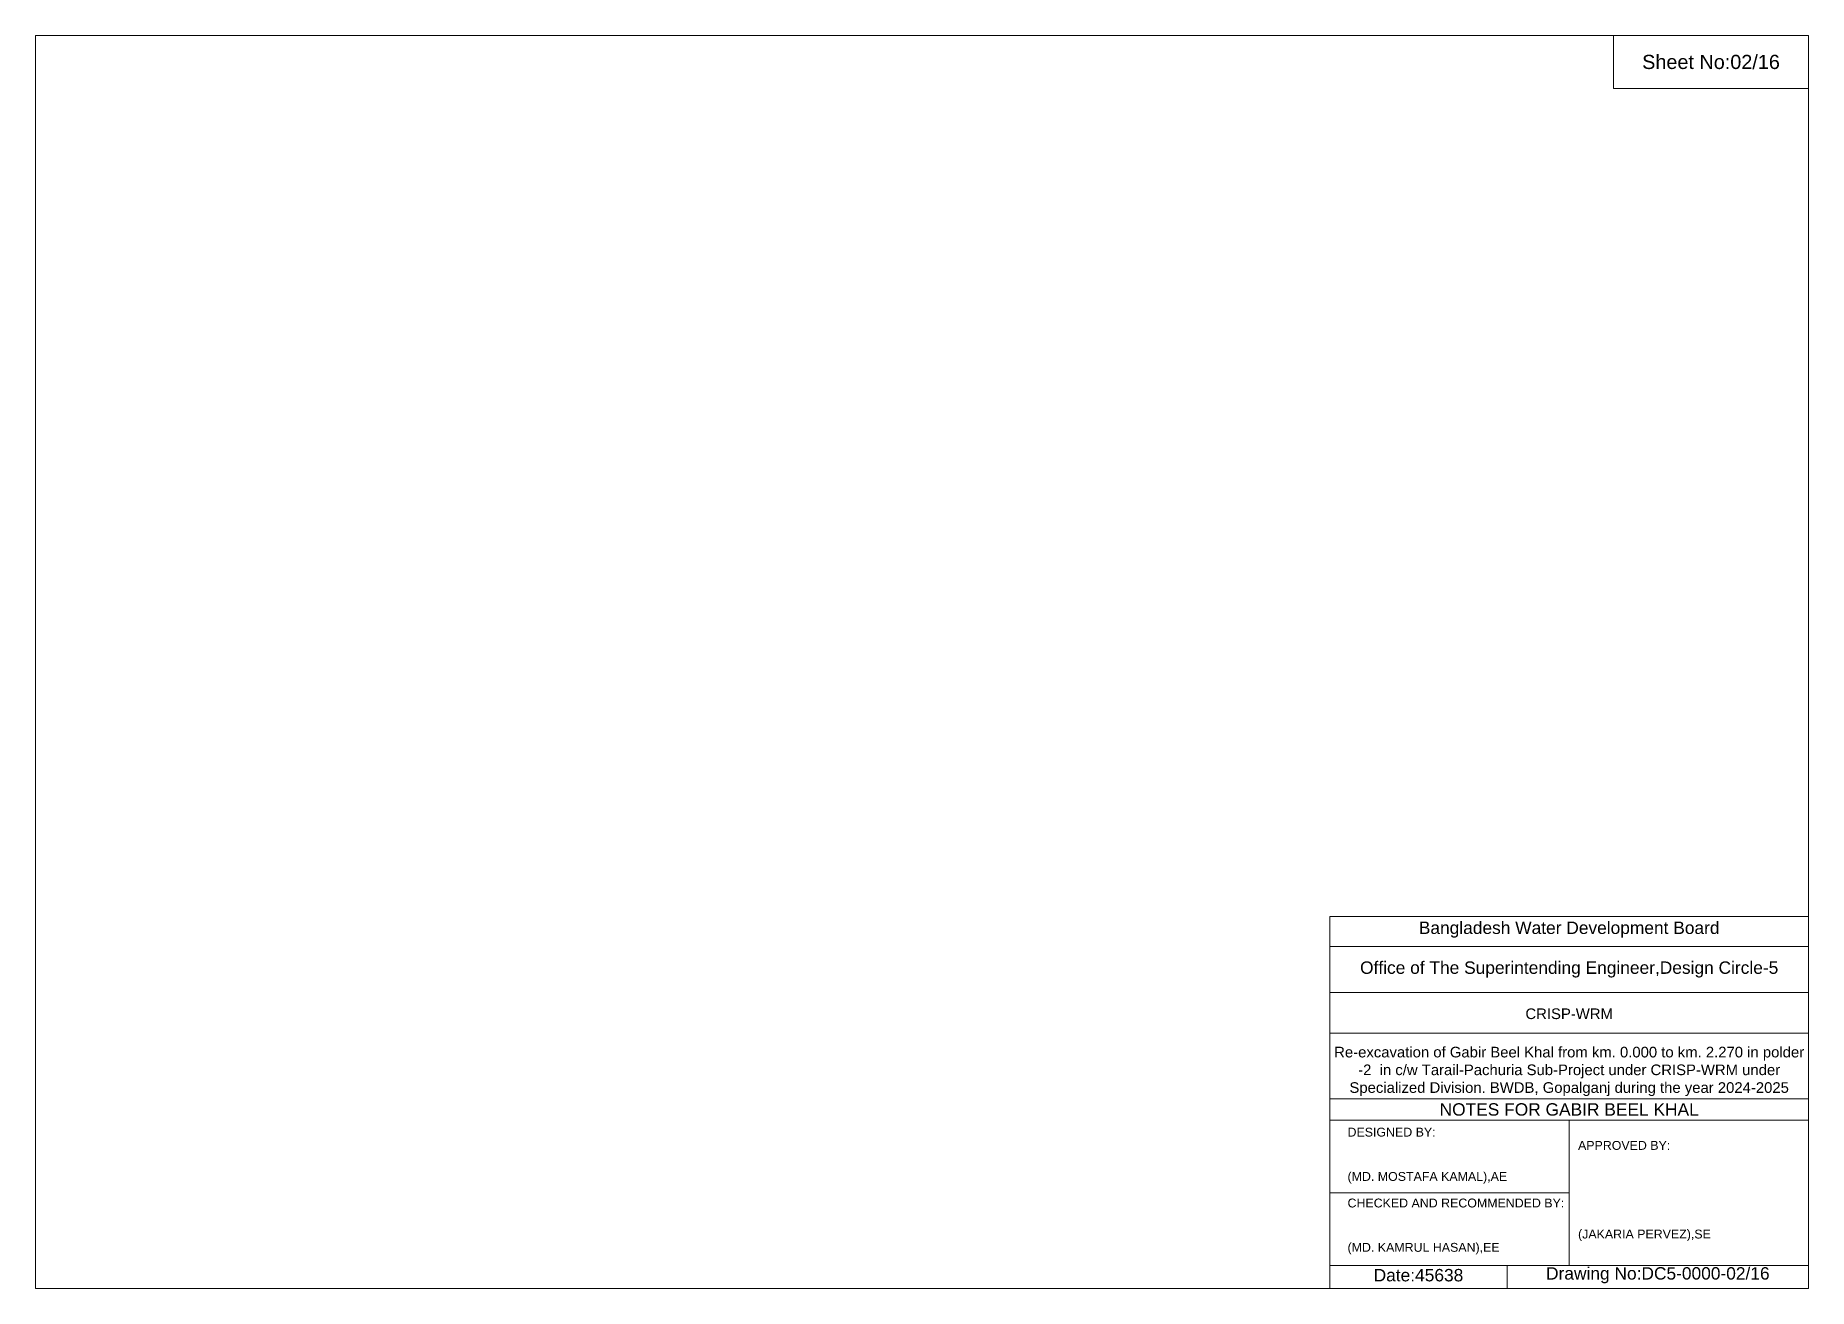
# Model space of a CAD drawing. Header units: inches. Extents: x 91000 to 178000, y -5656 to 8018.
# Drawn here: x 109958 to 117958, y 2362 to 8018 of the extents above; entities that cross this region are included whole.
import ezdxf

# ---------------------------------------------------------------- set-up
doc = ezdxf.new("R2010")
doc.units = ezdxf.units.IN
doc.header["$LTSCALE"] = 7
doc.header["$MEASUREMENT"] = 0
doc.layers.add('Cross Section Labels', color=7, linetype='Continuous', lineweight=9)
doc.styles.get("Standard").update_dxf_attribs({"font": 'arial.ttf'})

msp = doc.modelspace()

# ---------------------------------------------------------------- texts
at = {"layer": 'Cross Section Labels', "attachment_point": 5}
for s, insert, char_height in [('Sheet No:02/16', (117517.7, 7898.3), 64), ('Bangladesh Water Development Board', (116877.7, 3982.3), 56), ('Office of The Superintending Engineer,Design Circle-5', (116877.7, 3802.3), 56)]:
    msp.add_mtext(s, dxfattribs=dict(at, insert=insert, char_height=char_height))
at = {"layer": 'Cross Section Labels'}
for s, insert, char_height, width, attachment_point in [('CRISP-WRM', (116877.7, 3602.3), 48, 2240, 5), ('Re-excavation of Gabir Beel Khal from km. 0.000 to km. 2.270 in polder -2  in c/w Tarail-Pachuria Sub-Project under CRISP-WRM under Specialized Division. BWDB, Gopalganj during the year 2024-2025', (116877.7, 3342.3), 48, 2160, 5), ('NOTES FOR GABIR BEEL KHAL', (116877.7, 3170.3), 56, 2240, 5), ('DESIGNED BY:^J^J^J(MD. MOSTAFA KAMAL),AE', (115877.7, 2962.3), 40, 1120, 4), ('APPROVED BY:^J^J^J^J^J^J(JAKARIA PERVEZ),SE', (116917.7, 2802.3), 40, 1120, 4), ('CHECKED AND RECOMMENDED BY:^J^J^J(MD. KAMRUL HASAN),EE', (115877.7, 2642.3), 40, 1120, 4), ('Date:45638', (116197.7, 2422.3), 56, 1120, 5), ('Drawing No:DC5-0000-02/16', (117277.7, 2422.3), 56, 1760, 5)]:
    msp.add_mtext(s, dxfattribs=dict(at, insert=insert, char_height=char_height, width=width, attachment_point=attachment_point))

# ---------------------------------------------------------------- linework, layer by layer
at = {"layer": 'Cross Section Labels'}
for points in [[(109957.7, 8018.3), (117957.7, 8018.3), (117957.7, 2362.3), (109957.7, 2362.3)], [(117077.7, 8018.3), (117957.7, 8018.3), (117957.7, 7778.3), (117077.7, 7778.3)]]:
    msp.add_lwpolyline(points, close=True, dxfattribs=at)
for points in [[(115797.7, 2362.3), (115797.7, 4042.3), (117957.7, 4042.3)], [(115797.7, 3906.3), (117957.7, 3906.3)], [(115797.7, 3698.3), (117957.7, 3698.3)], [(115797.7, 3514.3), (117957.7, 3514.3)], [(115797.7, 3218.3), (117957.7, 3218.3)], [(115797.7, 3122.3), (117957.7, 3122.3)], [(116877.7, 3122.3), (116877.7, 2466.3)], [(115797.7, 2794.3), (116877.7, 2794.3)], [(115797.7, 2466.3), (117957.7, 2466.3)], [(116597.7, 2466.3), (116597.7, 2362.3)]]:
    msp.add_lwpolyline(points, dxfattribs=at)

msp.set_redraw_order([(e.dxf.handle, doc.entitydb.next_handle()) for e in msp.query("TEXT MTEXT ATTDEF DIMENSION ARC_DIMENSION")])  # texts and dimensions are drawn at this point

doc.saveas('drawing.dxf')
